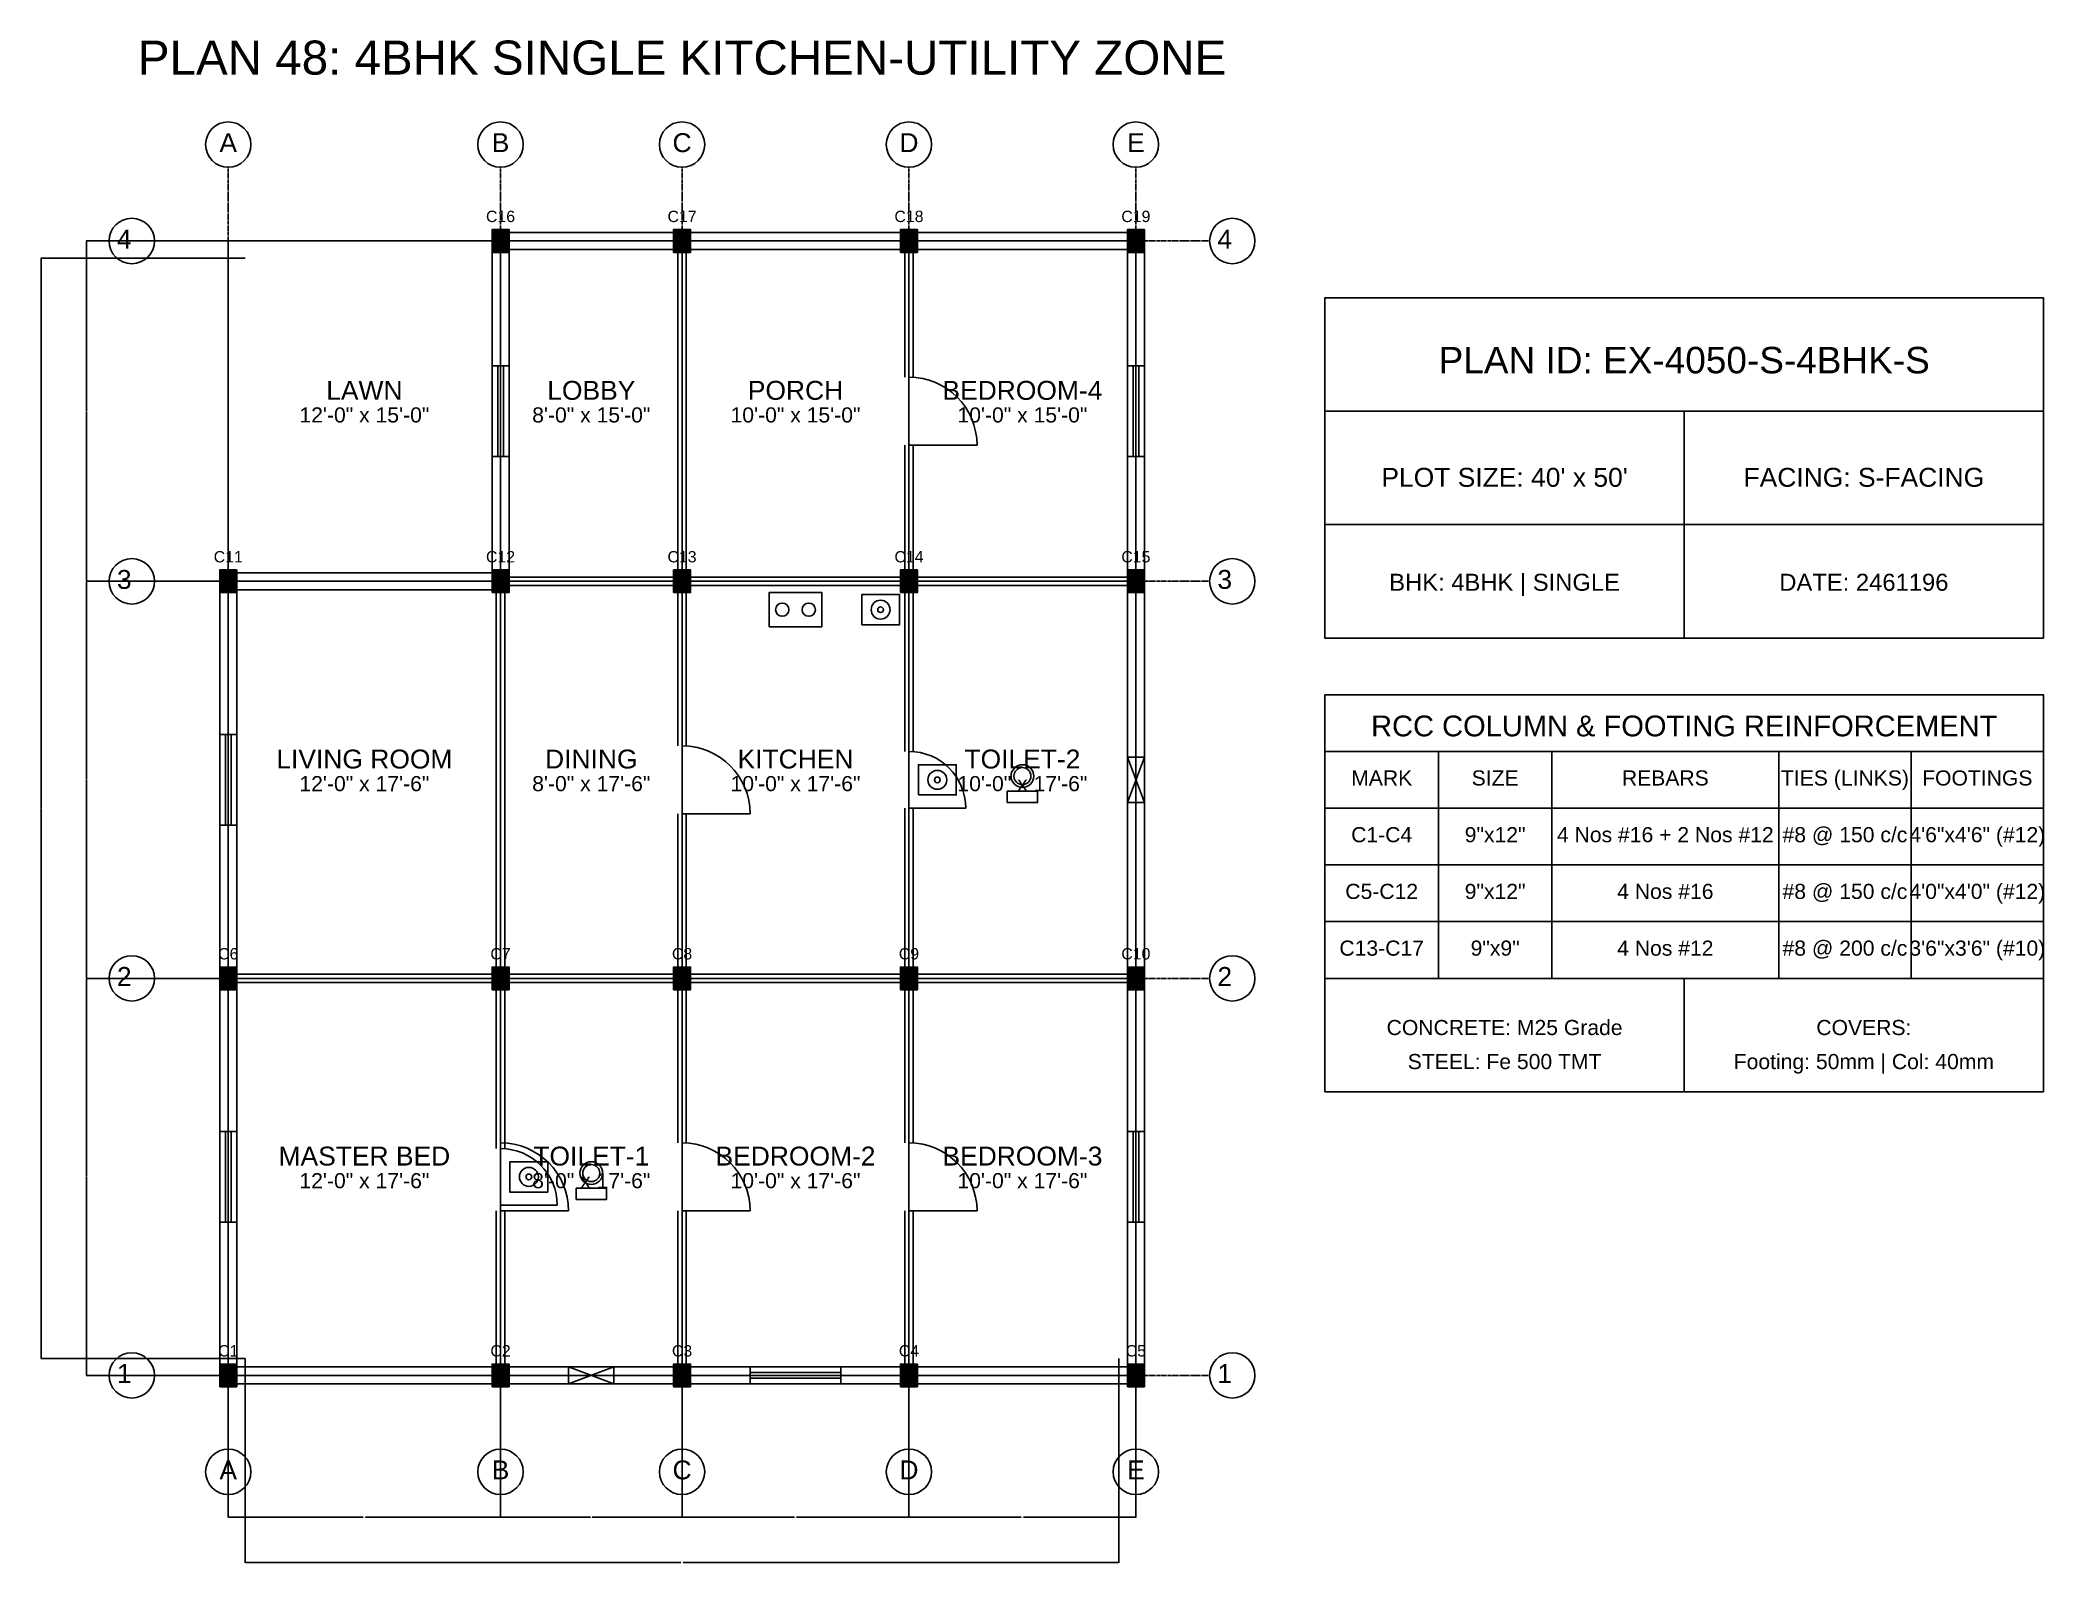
# Model space of a CAD drawing. Header units: inches. Extents: x -134 to 23580, y -99 to 23207.
# Drawn here: x 17400 to 18460, y 9901 to 10706 of the extents above; entities that cross this region are included whole.
import ezdxf
from ezdxf.enums import TextEntityAlignment as Align

# ---------------------------------------------------------------- set-up
doc = ezdxf.new("R2010")
doc.units = ezdxf.units.IN
doc.header["$MEASUREMENT"] = 0
doc.linetypes.add('CENTER', pattern=[2, 1.25, -0.25, 0.25, -0.25])
for name, color, linetype in [('A-COL-HATCH', 251, 'Continuous'), ('A-COLUMN', 1, 'Continuous'), ('A-DIM', 5, 'Continuous'), ('A-DOOR', 30, 'Continuous'), ('A-FIXTURE', 8, 'Continuous'), ('A-TEXT', 2, 'Continuous'), ('A-WALL-EXT', 7, 'Continuous'), ('A-WALL-INT', 9, 'Continuous'), ('A-WINDOW', 4, 'Continuous'), ('S-BEAM-FRAMING', 2, 'Continuous'), ('S-BUBBLE', 4, 'Continuous'), ('S-GRID-CENTER', 8, 'CENTER'), ('S-TABLE', 7, 'Continuous'), ('S-TEXT', 3, 'Continuous')]:
    doc.layers.add(name, color=color, linetype=linetype)
doc.styles.get("Standard").update_dxf_attribs({"font": 'arial.ttf'})
doc.dimstyles.get("Standard").update_dxf_attribs({"dimtxt": 0.18, "dimasz": 0.18, "dimexe": 0.18, "dimexo": 0.0625, "dimgap": 0.09, "dimtad": 0, "dimtih": 1, "dimtoh": 1, "dimdec": 4, "dimzin": 0, "dimdsep": 46, "dimtxsty": 'Standard', "dimcen": 0.09, "dimadec": 0, "dimazin": 0, "dimtfac": 1, "dimtdec": 4, "dimtofl": 0, "dimtmove": 0, "dimatfit": 3, "dimfxl": 1, "dimtolj": 1, "dimtzin": 0, "dimarcsym": 0})

msp = doc.modelspace()

# ---------------------------------------------------------------- texts
at = {"layer": 'A-TEXT'}
for s, height, p in [('PLAN 48: 4BHK SINGLE KITCHEN-UTILITY ZONE', 18, (17740, 10688)), ('C16', 6, (17644, 10610)), ('C17', 6, (17740, 10610)), ('C18', 6, (17860, 10610)), ('C19', 6, (17980, 10610)), ('PLAN ID: EX-4050-S-4BHK-S', 14, (18270, 10530)), ('LAWN', 10, (17572, 10516)), ('LOBBY', 10, (17692, 10516)), ('PORCH', 10, (17800, 10516)), ('BEDROOM-4', 10, (17920, 10516)), ('12\'-0" x 15\'-0"', 8, (17572, 10504)), ('8\'-0" x 15\'-0"', 8, (17692, 10504)), ('10\'-0" x 15\'-0"', 8, (17800, 10504)), ('10\'-0" x 15\'-0"', 8, (17920, 10504)), ("PLOT SIZE: 40' x 50'", 10, (18175, 10470)), ('FACING: S-FACING', 10, (18365, 10470)), ('C11', 6, (17500, 10430)), ('C12', 6, (17644, 10430)), ('C13', 6, (17740, 10430)), ('C14', 6, (17860, 10430)), ('C15', 6, (17980, 10430)), ('BHK: 4BHK | SINGLE', 9, (18175, 10415)), ('DATE: 2461196', 9, (18365, 10415)), ('LIVING ROOM', 10, (17572, 10321)), ('DINING', 10, (17692, 10321)), ('KITCHEN', 10, (17800, 10321)), ('TOILET-2', 10, (17920, 10321)), ('12\'-0" x 17\'-6"', 8, (17572, 10309)), ('8\'-0" x 17\'-6"', 8, (17692, 10309)), ('10\'-0" x 17\'-6"', 8, (17800, 10309)), ('10\'-0" x 17\'-6"', 8, (17920, 10309)), ('C6', 6, (17500, 10220)), ('C7', 6, (17644, 10220)), ('C8', 6, (17740, 10220)), ('C9', 6, (17860, 10220)), ('C10', 6, (17980, 10220)), ('MASTER BED', 10, (17572, 10111)), ('TOILET-1', 10, (17692, 10111)), ('BEDROOM-2', 10, (17800, 10111)), ('BEDROOM-3', 10, (17920, 10111)), ('12\'-0" x 17\'-6"', 8, (17572, 10099)), ('8\'-0" x 17\'-6"', 8, (17692, 10099)), ('10\'-0" x 17\'-6"', 8, (17800, 10099)), ('10\'-0" x 17\'-6"', 8, (17920, 10099)), ('C1', 6, (17500, 10010)), ('C2', 6, (17644, 10010)), ('C3', 6, (17740, 10010)), ('C4', 6, (17860, 10010)), ('C5', 6, (17980, 10010))]:
    msp.add_text(s, height=height, dxfattribs=at).set_placement(p, align=Align.CENTER)
at = {"layer": 'S-TEXT'}
for s, height, p in [('A', 10, (17500, 10647)), ('B', 10, (17644, 10647)), ('C', 10, (17740, 10647)), ('D', 10, (17860, 10647)), ('E', 10, (17980, 10647)), ('4', 10, (17445, 10596)), ('4', 10, (18027, 10596)), ('3', 10, (17445, 10416)), ('3', 10, (18027, 10416)), ('RCC COLUMN & FOOTING REINFORCEMENT', 11, (18270, 10338)), ('MARK', 8, (18110, 10312)), ('SIZE', 8, (18170, 10312)), ('REBARS', 8, (18260, 10312)), ('TIES (LINKS)', 8, (18355, 10312)), ('FOOTINGS', 8, (18425, 10312)), ('C1-C4', 8, (18110, 10282)), ('9"x12"', 8, (18170, 10282)), ('4 Nos #16 + 2 Nos #12', 8, (18260, 10282)), ('#8 @ 150 c/c', 8, (18355, 10282)), ('4\'6"x4\'6" (#12)', 8, (18425, 10282)), ('C5-C12', 8, (18110, 10252)), ('9"x12"', 8, (18170, 10252)), ('4 Nos #16', 8, (18260, 10252)), ('#8 @ 150 c/c', 8, (18355, 10252)), ('4\'0"x4\'0" (#12)', 8, (18425, 10252)), ('C13-C17', 8, (18110, 10222)), ('9"x9"', 8, (18170, 10222)), ('4 Nos #12', 8, (18260, 10222)), ('#8 @ 200 c/c', 8, (18355, 10222)), ('3\'6"x3\'6" (#10)', 8, (18425, 10222)), ('2', 10, (17445, 10206)), ('2', 10, (18027, 10206)), ('CONCRETE: M25 Grade', 8, (18175, 10180)), ('COVERS:', 8, (18365, 10180)), ('STEEL: Fe 500 TMT', 8, (18175, 10162)), ('Footing: 50mm | Col: 40mm', 8, (18365, 10162)), ('1', 10, (17445, 9996)), ('1', 10, (18027, 9996)), ('A', 10, (17500, 9945)), ('B', 10, (17644, 9945)), ('C', 10, (17740, 9945)), ('D', 10, (17860, 9945)), ('E', 10, (17980, 9945))]:
    msp.add_text(s, height=height, dxfattribs=at).set_placement(p, align=Align.CENTER)

# ---------------------------------------------------------------- blocks, each defined once
blk = doc.blocks.new('*D430')
at = {"layer": 'A-DIM', "color": 0, "lineweight": -2, "transparency": 16777216}
for p, q in [((17500, 10008.9), (17500, 9924.8)), ((17644, 10008.9), (17644, 9924.8)), ((17500.2, 9925), (17571.4, 9925)), ((17643.8, 9925), (17572.6, 9925))]:
    blk.add_line(p, q, dxfattribs=at)
at = {"layer": 'A-DIM', "color": 0, "transparency": 16777216}
for points in [[(17500.2, 9925), (17500.2, 9925), (17500, 9925)], [(17643.8, 9925), (17643.8, 9925), (17644, 9925)]]:
    blk.add_solid(points, dxfattribs=at)
at = {"layer": 'Defpoints', "color": 0, "transparency": 16777216}
for p in [(17500, 10009), (17644, 10009), (17644, 9925)]:
    blk.add_point(p, dxfattribs=at)
at = {"layer": 'A-DIM', "color": 0, "transparency": 16777216, "insert": (17572, 9925), "char_height": 0.18, "attachment_point": 5}
blk.add_mtext('\\A1;144.0000', dxfattribs=at)
blk = doc.blocks.new('*D431')
at = {"layer": 'A-DIM', "color": 0, "lineweight": -2, "transparency": 16777216}
for p, q in [((17644, 10008.9), (17644, 9924.8)), ((17740, 10008.9), (17740, 9924.8)), ((17644.2, 9925), (17691.5, 9925)), ((17739.8, 9925), (17692.5, 9925))]:
    blk.add_line(p, q, dxfattribs=at)
at = {"layer": 'A-DIM', "color": 0, "transparency": 16777216}
for points in [[(17644.2, 9925), (17644.2, 9925), (17644, 9925)], [(17739.8, 9925), (17739.8, 9925), (17740, 9925)]]:
    blk.add_solid(points, dxfattribs=at)
at = {"layer": 'Defpoints', "color": 0, "transparency": 16777216}
for p in [(17644, 10009), (17740, 10009), (17740, 9925)]:
    blk.add_point(p, dxfattribs=at)
at = {"layer": 'A-DIM', "color": 0, "transparency": 16777216, "insert": (17692, 9925), "char_height": 0.18, "attachment_point": 5}
blk.add_mtext('\\A1;96.0000', dxfattribs=at)
blk = doc.blocks.new('*D432')
at = {"layer": 'A-DIM', "color": 0, "lineweight": -2, "transparency": 16777216}
for p, q in [((17740, 10008.9), (17740, 9924.8)), ((17860, 10008.9), (17860, 9924.8)), ((17740.2, 9925), (17799.4, 9925)), ((17859.8, 9925), (17800.6, 9925))]:
    blk.add_line(p, q, dxfattribs=at)
at = {"layer": 'A-DIM', "color": 0, "transparency": 16777216}
for points in [[(17740.2, 9925), (17740.2, 9925), (17740, 9925)], [(17859.8, 9925), (17859.8, 9925), (17860, 9925)]]:
    blk.add_solid(points, dxfattribs=at)
at = {"layer": 'Defpoints', "color": 0, "transparency": 16777216}
for p in [(17740, 10009), (17860, 10009), (17860, 9925)]:
    blk.add_point(p, dxfattribs=at)
at = {"layer": 'A-DIM', "color": 0, "transparency": 16777216, "insert": (17800, 9925), "char_height": 0.18, "attachment_point": 5}
blk.add_mtext('\\A1;120.0000', dxfattribs=at)
blk = doc.blocks.new('*D433')
at = {"layer": 'A-DIM', "color": 0, "lineweight": -2, "transparency": 16777216}
for p, q in [((17860, 10008.9), (17860, 9924.8)), ((17980, 10008.9), (17980, 9924.8)), ((17860.2, 9925), (17919.4, 9925)), ((17979.8, 9925), (17920.6, 9925))]:
    blk.add_line(p, q, dxfattribs=at)
at = {"layer": 'A-DIM', "color": 0, "transparency": 16777216}
for points in [[(17860.2, 9925), (17860.2, 9925), (17860, 9925)], [(17979.8, 9925), (17979.8, 9925), (17980, 9925)]]:
    blk.add_solid(points, dxfattribs=at)
at = {"layer": 'Defpoints', "color": 0, "transparency": 16777216}
for p in [(17860, 10009), (17980, 10009), (17980, 9925)]:
    blk.add_point(p, dxfattribs=at)
at = {"layer": 'A-DIM', "color": 0, "transparency": 16777216, "insert": (17920, 9925), "char_height": 0.18, "attachment_point": 5}
blk.add_mtext('\\A1;120.0000', dxfattribs=at)
blk = doc.blocks.new('*D434')
at = {"layer": 'A-DIM', "color": 0, "lineweight": -2, "transparency": 16777216}
for p, q in [((17509, 10008.9375), (17509, 9900.82)), ((17971, 10008.9375), (17971, 9900.82)), ((17509.18, 9901), (17739.393206, 9901)), ((17970.82, 9901), (17740.606794, 9901))]:
    blk.add_line(p, q, dxfattribs=at)
at = {"layer": 'A-DIM', "color": 0, "transparency": 16777216}
for points in [[(17509.18, 9901.03), (17509.18, 9900.97), (17509, 9901)], [(17970.82, 9901.03), (17970.82, 9900.97), (17971, 9901)]]:
    blk.add_solid(points, dxfattribs=at)
at = {"layer": 'Defpoints', "color": 0, "transparency": 16777216}
for p in [(17509, 10009), (17971, 10009), (17971, 9901)]:
    blk.add_point(p, dxfattribs=at)
at = {"layer": 'A-DIM', "color": 0, "transparency": 16777216, "insert": (17740, 9901), "char_height": 0.18, "attachment_point": 5}
blk.add_mtext('\\A1;462.0000', dxfattribs=at)
blk = doc.blocks.new('*D435')
at = {"layer": 'A-DIM', "color": 0, "lineweight": -2, "transparency": 16777216}
for p, q in [((17508.9, 10210), (17424.8, 10210)), ((17425, 10209.8), (17425, 10105.2)), ((17425, 10000.2), (17425, 10104.8)), ((17508.9, 10000), (17424.8, 10000))]:
    blk.add_line(p, q, dxfattribs=at)
at = {"layer": 'A-DIM', "color": 0, "transparency": 16777216}
for points in [[(17425, 10209.8), (17425, 10209.8), (17425, 10210)], [(17425, 10000.2), (17425, 10000.2), (17425, 10000)]]:
    blk.add_solid(points, dxfattribs=at)
at = {"layer": 'Defpoints', "color": 0, "transparency": 16777216}
for p in [(17425, 10210), (17509, 10210), (17509, 10000)]:
    blk.add_point(p, dxfattribs=at)
at = {"layer": 'A-DIM', "color": 0, "transparency": 16777216, "insert": (17425, 10105), "char_height": 0.18, "attachment_point": 5}
blk.add_mtext('\\A1;210.0000', dxfattribs=at)
blk = doc.blocks.new('*D436')
at = {"layer": 'A-DIM', "color": 0, "lineweight": -2, "transparency": 16777216}
for p, q in [((17508.9, 10420), (17424.8, 10420)), ((17425, 10419.8), (17425, 10315.2)), ((17425, 10210.2), (17425, 10314.8)), ((17508.9, 10210), (17424.8, 10210))]:
    blk.add_line(p, q, dxfattribs=at)
at = {"layer": 'A-DIM', "color": 0, "transparency": 16777216}
for points in [[(17425, 10419.8), (17425, 10419.8), (17425, 10420)], [(17425, 10210.2), (17425, 10210.2), (17425, 10210)]]:
    blk.add_solid(points, dxfattribs=at)
at = {"layer": 'Defpoints', "color": 0, "transparency": 16777216}
for p in [(17425, 10420), (17509, 10420), (17509, 10210)]:
    blk.add_point(p, dxfattribs=at)
at = {"layer": 'A-DIM', "color": 0, "transparency": 16777216, "insert": (17425, 10315), "char_height": 0.18, "attachment_point": 5}
blk.add_mtext('\\A1;210.0000', dxfattribs=at)
blk = doc.blocks.new('*D437')
at = {"layer": 'A-DIM', "color": 0, "lineweight": -2, "transparency": 16777216}
for p, q in [((17508.9, 10600), (17424.8, 10600)), ((17425, 10599.8), (17425, 10510.2)), ((17425, 10420.2), (17425, 10509.8)), ((17508.9, 10420), (17424.8, 10420))]:
    blk.add_line(p, q, dxfattribs=at)
at = {"layer": 'A-DIM', "color": 0, "transparency": 16777216}
for points in [[(17425, 10599.8), (17425, 10599.8), (17425, 10600)], [(17425, 10420.2), (17425, 10420.2), (17425, 10420)]]:
    blk.add_solid(points, dxfattribs=at)
at = {"layer": 'Defpoints', "color": 0, "transparency": 16777216}
for p in [(17425, 10600), (17509, 10600), (17509, 10420)]:
    blk.add_point(p, dxfattribs=at)
at = {"layer": 'A-DIM', "color": 0, "transparency": 16777216, "insert": (17425, 10510), "char_height": 0.18, "attachment_point": 5}
blk.add_mtext('\\A1;180.0000', dxfattribs=at)
blk = doc.blocks.new('*D438')
at = {"layer": 'A-DIM', "color": 0, "lineweight": -2, "transparency": 16777216}
for p, q in [((17508.9, 10591), (17400.8, 10591)), ((17401, 10590.8), (17401, 10300.2)), ((17401, 10009.2), (17401, 10299.8)), ((17508.9, 10009), (17400.8, 10009))]:
    blk.add_line(p, q, dxfattribs=at)
at = {"layer": 'A-DIM', "color": 0, "transparency": 16777216}
for points in [[(17401, 10590.8), (17401, 10590.8), (17401, 10591)], [(17401, 10009.2), (17401, 10009.2), (17401, 10009)]]:
    blk.add_solid(points, dxfattribs=at)
at = {"layer": 'Defpoints', "color": 0, "transparency": 16777216}
for p in [(17401, 10591), (17509, 10591), (17509, 10009)]:
    blk.add_point(p, dxfattribs=at)
at = {"layer": 'A-DIM', "color": 0, "transparency": 16777216, "insert": (17401, 10300), "char_height": 0.18, "attachment_point": 5}
blk.add_mtext('\\A1;582.0000', dxfattribs=at)

# ---------------------------------------------------------------- dimensions: what is measured, and where the dimension line sits
at = {"layer": 'A-DIM'}
for base, p1, p2, picture, middle in [((17425, 10600), (17509, 10420), (17509, 10600), '*D437', (17425, 10510)), ((17401, 10591), (17509, 10009), (17509, 10591), '*D438', (17401, 10300)), ((17425, 10420), (17509, 10210), (17509, 10420), '*D436', (17425, 10315)), ((17425, 10210), (17509, 10000), (17509, 10210), '*D435', (17425, 10105))]:
    dim = msp.add_linear_dim(base=base, p1=p1, p2=p2, angle=90, dimstyle='Standard', dxfattribs=at)
    dim.commit()
    dim.dimension.update_dxf_attribs({"geometry": picture, "text_midpoint": middle})
for base, p1, p2, picture, middle in [((17644, 9925), (17500, 10009), (17644, 10009), '*D430', (17572, 9925)), ((17971, 9901), (17509, 10009), (17971, 10009), '*D434', (17740, 9901)), ((17740, 9925), (17644, 10009), (17740, 10009), '*D431', (17692, 9925)), ((17860, 9925), (17740, 10009), (17860, 10009), '*D432', (17800, 9925)), ((17980, 9925), (17860, 10009), (17980, 10009), '*D433', (17920, 9925))]:
    dim = msp.add_linear_dim(base=base, p1=p1, p2=p2, dimstyle='Standard', dxfattribs=at)
    dim.commit()
    dim.dimension.update_dxf_attribs({"geometry": picture, "text_midpoint": middle})

# ---------------------------------------------------------------- linework, layer by layer
at = {"layer": 'A-COL-HATCH'}
for points in [[(17639.5, 10594), (17648.5, 10594), (17639.5, 10606), (17648.5, 10606)], [(17735.5, 10594), (17744.5, 10594), (17735.5, 10606), (17744.5, 10606)], [(17855.5, 10594), (17864.5, 10594), (17855.5, 10606), (17864.5, 10606)], [(17975.5, 10594), (17984.5, 10594), (17975.5, 10606), (17984.5, 10606)], [(17495.5, 10414), (17504.5, 10414), (17495.5, 10426), (17504.5, 10426)], [(17639.5, 10414), (17648.5, 10414), (17639.5, 10426), (17648.5, 10426)], [(17735.5, 10414), (17744.5, 10414), (17735.5, 10426), (17744.5, 10426)], [(17855.5, 10414), (17864.5, 10414), (17855.5, 10426), (17864.5, 10426)], [(17975.5, 10414), (17984.5, 10414), (17975.5, 10426), (17984.5, 10426)], [(17495.5, 10204), (17504.5, 10204), (17495.5, 10216), (17504.5, 10216)], [(17639.5, 10204), (17648.5, 10204), (17639.5, 10216), (17648.5, 10216)], [(17735.5, 10204), (17744.5, 10204), (17735.5, 10216), (17744.5, 10216)], [(17855.5, 10204), (17864.5, 10204), (17855.5, 10216), (17864.5, 10216)], [(17975.5, 10204), (17984.5, 10204), (17975.5, 10216), (17984.5, 10216)], [(17495.5, 9994), (17504.5, 9994), (17495.5, 10006), (17504.5, 10006)], [(17639.5, 9994), (17648.5, 9994), (17639.5, 10006), (17648.5, 10006)], [(17735.5, 9994), (17744.5, 9994), (17735.5, 10006), (17744.5, 10006)], [(17855.5, 9994), (17864.5, 9994), (17855.5, 10006), (17864.5, 10006)], [(17975.5, 9994), (17984.5, 9994), (17975.5, 10006), (17984.5, 10006)]]:
    msp.add_solid(points, dxfattribs=at)
at = {"layer": 'A-COLUMN'}
for points in [[(17639.5, 10594), (17648.5, 10594), (17648.5, 10606), (17639.5, 10606)], [(17735.5, 10594), (17744.5, 10594), (17744.5, 10606), (17735.5, 10606)], [(17855.5, 10594), (17864.5, 10594), (17864.5, 10606), (17855.5, 10606)], [(17975.5, 10594), (17984.5, 10594), (17984.5, 10606), (17975.5, 10606)], [(17495.5, 10414), (17504.5, 10414), (17504.5, 10426), (17495.5, 10426)], [(17639.5, 10414), (17648.5, 10414), (17648.5, 10426), (17639.5, 10426)], [(17735.5, 10414), (17744.5, 10414), (17744.5, 10426), (17735.5, 10426)], [(17855.5, 10414), (17864.5, 10414), (17864.5, 10426), (17855.5, 10426)], [(17975.5, 10414), (17984.5, 10414), (17984.5, 10426), (17975.5, 10426)], [(17495.5, 10204), (17504.5, 10204), (17504.5, 10216), (17495.5, 10216)], [(17639.5, 10204), (17648.5, 10204), (17648.5, 10216), (17639.5, 10216)], [(17735.5, 10204), (17744.5, 10204), (17744.5, 10216), (17735.5, 10216)], [(17855.5, 10204), (17864.5, 10204), (17864.5, 10216), (17855.5, 10216)], [(17975.5, 10204), (17984.5, 10204), (17984.5, 10216), (17975.5, 10216)], [(17495.5, 9994), (17504.5, 9994), (17504.5, 10006), (17495.5, 10006)], [(17639.5, 9994), (17648.5, 9994), (17648.5, 10006), (17639.5, 10006)], [(17735.5, 9994), (17744.5, 9994), (17744.5, 10006), (17735.5, 10006)], [(17855.5, 9994), (17864.5, 9994), (17864.5, 10006), (17855.5, 10006)], [(17975.5, 9994), (17984.5, 9994), (17984.5, 10006), (17975.5, 10006)]]:
    msp.add_lwpolyline(points, close=True, dxfattribs=at)
at = {"layer": 'A-DOOR'}
for p, q in [((17860, 10492), (17896, 10492)), ((17740, 10297), (17776, 10297)), ((17860, 10300), (17890, 10300)), ((17644, 10090), (17674, 10090)), ((17644, 10087), (17680, 10087)), ((17740, 10087), (17776, 10087)), ((17860, 10087), (17896, 10087))]:
    msp.add_line(p, q, dxfattribs=at)
for centre, radius in [((17860, 10492), 36), ((17740, 10297), 36), ((17860, 10300), 30), ((17644, 10087), 36), ((17740, 10087), 36), ((17860, 10087), 36), ((17644, 10090), 30)]:
    msp.add_arc(centre, radius, 0, 90, dxfattribs=at)
at = {"layer": 'A-FIXTURE'}
for points in [[(17786, 10396), (17814, 10396), (17814, 10414), (17786, 10414)], [(17835, 10397), (17855, 10397), (17855, 10413), (17835, 10413)], [(17865, 10307), (17885, 10307), (17885, 10323), (17865, 10323)], [(17912, 10303), (17928, 10303), (17928, 10309), (17912, 10309)], [(17649, 10097), (17669, 10097), (17669, 10113), (17649, 10113)], [(17684, 10093), (17700, 10093), (17700, 10099), (17684, 10099)]]:
    msp.add_lwpolyline(points, close=True, dxfattribs=at)
for centre, radius in [((17793, 10405), 3.5), ((17807, 10405), 3.5), ((17845, 10405), 5), ((17845, 10405), 1.5), ((17920, 10317), 6), ((17875, 10315), 5), ((17875, 10315), 1.5), ((17920, 10317), 4.5), ((17659, 10105), 5), ((17692, 10107), 6), ((17692, 10107), 4.5), ((17659, 10105), 1.5)]:
    msp.add_circle(centre, radius, dxfattribs=at)
at = {"layer": 'A-WALL-EXT'}
for p, q in [((17639.5, 10534), (17639.5, 10600)), ((17644, 10604.5), (17740, 10604.5)), ((17648.5, 10534), (17648.5, 10600)), ((17740, 10604.5), (17860, 10604.5)), ((17860, 10604.5), (17980, 10604.5)), ((17975.5, 10534), (17975.5, 10600)), ((17984.5, 10534), (17984.5, 10600)), ((17644, 10595.5), (17740, 10595.5)), ((17740, 10595.5), (17860, 10595.5)), ((17860, 10595.5), (17980, 10595.5)), ((18080, 10510), (18460, 10510)), ((18270, 10390), (18270, 10510)), ((17639.5, 10420), (17639.5, 10486)), ((17648.5, 10420), (17648.5, 10486)), ((17975.5, 10420), (17975.5, 10486)), ((17984.5, 10420), (17984.5, 10486)), ((18080, 10450), (18460, 10450)), ((17495.5, 10339), (17495.5, 10420)), ((17500, 10424.5), (17644, 10424.5)), ((17504.5, 10339), (17504.5, 10420)), ((17975.5, 10327), (17975.5, 10420)), ((17984.5, 10327), (17984.5, 10420)), ((17500, 10415.5), (17644, 10415.5)), ((17975.5, 10210), (17975.5, 10303)), ((17984.5, 10210), (17984.5, 10303)), ((17495.5, 10210), (17495.5, 10291)), ((17504.5, 10210), (17504.5, 10291)), ((17495.5, 10129), (17495.5, 10210)), ((17504.5, 10129), (17504.5, 10210)), ((17975.5, 10129), (17975.5, 10210)), ((17984.5, 10129), (17984.5, 10210)), ((17495.5, 10000), (17495.5, 10081)), ((17504.5, 10000), (17504.5, 10081)), ((17975.5, 10000), (17975.5, 10081)), ((17984.5, 10000), (17984.5, 10081)), ((17500, 10004.5), (17644, 10004.5)), ((17644, 10004.5), (17680, 10004.5)), ((17704, 10004.5), (17740, 10004.5)), ((17740, 10004.5), (17776, 10004.5)), ((17824, 10004.5), (17860, 10004.5)), ((17860, 10004.5), (17980, 10004.5)), ((17500, 9995.5), (17644, 9995.5)), ((17644, 9995.5), (17680, 9995.5)), ((17704, 9995.5), (17740, 9995.5)), ((17740, 9995.5), (17776, 9995.5)), ((17824, 9995.5), (17860, 9995.5)), ((17860, 9995.5), (17980, 9995.5))]:
    msp.add_line(p, q, dxfattribs=at)
msp.add_lwpolyline([(18080, 10390), (18460, 10390), (18460, 10570), (18080, 10570)], close=True, dxfattribs=at)
at = {"layer": 'A-WALL-INT'}
for p, q in [((17737.75, 10420), (17737.75, 10600)), ((17742.25, 10420), (17742.25, 10600)), ((17857.75, 10528), (17857.75, 10600)), ((17862.25, 10528), (17862.25, 10600)), ((17857.75, 10420), (17857.75, 10492)), ((17862.25, 10420), (17862.25, 10492)), ((17641.75, 10210), (17641.75, 10420)), ((17644, 10422.25), (17740, 10422.25)), ((17644, 10417.75), (17740, 10417.75)), ((17646.25, 10210), (17646.25, 10420)), ((17737.75, 10333), (17737.75, 10420)), ((17740, 10422.25), (17860, 10422.25)), ((17740, 10417.75), (17860, 10417.75)), ((17742.25, 10333), (17742.25, 10420)), ((17857.75, 10330), (17857.75, 10420)), ((17860, 10422.25), (17980, 10422.25)), ((17860, 10417.75), (17980, 10417.75)), ((17862.25, 10330), (17862.25, 10420)), ((17737.75, 10210), (17737.75, 10297)), ((17742.25, 10210), (17742.25, 10297)), ((17857.75, 10210), (17857.75, 10300)), ((17862.25, 10210), (17862.25, 10300)), ((17500, 10212.25), (17644, 10212.25)), ((17500, 10207.75), (17644, 10207.75)), ((17641.75, 10120), (17641.75, 10210)), ((17644, 10212.25), (17740, 10212.25)), ((17644, 10207.75), (17740, 10207.75)), ((17646.25, 10120), (17646.25, 10210)), ((17737.75, 10123), (17737.75, 10210)), ((17740, 10212.25), (17860, 10212.25)), ((17740, 10207.75), (17860, 10207.75)), ((17742.25, 10123), (17742.25, 10210)), ((17857.75, 10123), (17857.75, 10210)), ((17860, 10212.25), (17980, 10212.25)), ((17860, 10207.75), (17980, 10207.75)), ((17862.25, 10123), (17862.25, 10210)), ((17641.75, 10000), (17641.75, 10087)), ((17646.25, 10000), (17646.25, 10087)), ((17737.75, 10000), (17737.75, 10087)), ((17742.25, 10000), (17742.25, 10087)), ((17857.75, 10000), (17857.75, 10087)), ((17862.25, 10000), (17862.25, 10087))]:
    msp.add_line(p, q, dxfattribs=at)
at = {"layer": 'A-WINDOW'}
for p, q in [((17642.5, 10486), (17642.5, 10534)), ((17645.5, 10486), (17645.5, 10534)), ((17978.5, 10486), (17978.5, 10534)), ((17981.5, 10486), (17981.5, 10534)), ((17498.5, 10291), (17498.5, 10339)), ((17501.5, 10291), (17501.5, 10339)), ((17975.5, 10303), (17984.5, 10327)), ((17975.5, 10327), (17984.5, 10303)), ((17498.5, 10081), (17498.5, 10129)), ((17501.5, 10081), (17501.5, 10129)), ((17978.5, 10081), (17978.5, 10129)), ((17981.5, 10081), (17981.5, 10129)), ((17680, 9995.5), (17704, 10004.5)), ((17680, 10004.5), (17704, 9995.5)), ((17776, 10001.5), (17824, 10001.5)), ((17776, 9998.5), (17824, 9998.5))]:
    msp.add_line(p, q, dxfattribs=at)
for points in [[(17639.5, 10486), (17648.5, 10486), (17648.5, 10534), (17639.5, 10534)], [(17975.5, 10486), (17984.5, 10486), (17984.5, 10534), (17975.5, 10534)], [(17495.5, 10291), (17504.5, 10291), (17504.5, 10339), (17495.5, 10339)], [(17975.5, 10303), (17984.5, 10303), (17984.5, 10327), (17975.5, 10327)], [(17495.5, 10081), (17504.5, 10081), (17504.5, 10129), (17495.5, 10129)], [(17975.5, 10081), (17984.5, 10081), (17984.5, 10129), (17975.5, 10129)], [(17680, 9995.5), (17704, 9995.5), (17704, 10004.5), (17680, 10004.5)], [(17776, 9995.5), (17824, 9995.5), (17824, 10004.5), (17776, 10004.5)]]:
    msp.add_lwpolyline(points, close=True, dxfattribs=at)
at = {"layer": 'S-BEAM-FRAMING'}
for p, q in [((17500, 10000), (17500, 10600)), ((17500, 10600), (17980, 10600)), ((17644, 10000), (17644, 10600)), ((17740, 10000), (17740, 10600)), ((17860, 10000), (17860, 10600)), ((17980, 10000), (17980, 10600)), ((17500, 10420), (17980, 10420)), ((17500, 10210), (17980, 10210)), ((17500, 10000), (17980, 10000))]:
    msp.add_line(p, q, dxfattribs=at)
at = {"layer": 'S-BUBBLE'}
for centre in [(17500, 10651), (17644, 10651), (17740, 10651), (17860, 10651), (17980, 10651), (17449, 10600), (18031, 10600), (17449, 10420), (18031, 10420), (17449, 10210), (18031, 10210), (17449, 10000), (18031, 10000), (17500, 9949), (17644, 9949), (17740, 9949), (17860, 9949), (17980, 9949)]:
    msp.add_circle(centre, 12, dxfattribs=at)
at = {"layer": 'S-GRID-CENTER'}
for p, q in [((17500, 9961), (17500, 10639)), ((17644, 9961), (17644, 10639)), ((17740, 9961), (17740, 10639)), ((17860, 9961), (17860, 10639)), ((17980, 9961), (17980, 10639)), ((17461, 10600), (18019, 10600)), ((17461, 10420), (18019, 10420)), ((17461, 10210), (18019, 10210)), ((17461, 10000), (18019, 10000))]:
    msp.add_line(p, q, dxfattribs=at)
at = {"layer": 'S-TABLE'}
for points in [[(18080, 10330), (18460, 10330), (18460, 10360), (18080, 10360)], [(18080, 10300), (18140, 10300), (18140, 10330), (18080, 10330)], [(18140, 10300), (18200, 10300), (18200, 10330), (18140, 10330)], [(18200, 10300), (18320, 10300), (18320, 10330), (18200, 10330)], [(18320, 10300), (18390, 10300), (18390, 10330), (18320, 10330)], [(18390, 10300), (18460, 10300), (18460, 10330), (18390, 10330)], [(18080, 10270), (18140, 10270), (18140, 10300), (18080, 10300)], [(18140, 10270), (18200, 10270), (18200, 10300), (18140, 10300)], [(18200, 10270), (18320, 10270), (18320, 10300), (18200, 10300)], [(18320, 10270), (18390, 10270), (18390, 10300), (18320, 10300)], [(18390, 10270), (18460, 10270), (18460, 10300), (18390, 10300)], [(18080, 10240), (18140, 10240), (18140, 10270), (18080, 10270)], [(18140, 10240), (18200, 10240), (18200, 10270), (18140, 10270)], [(18200, 10240), (18320, 10240), (18320, 10270), (18200, 10270)], [(18320, 10240), (18390, 10240), (18390, 10270), (18320, 10270)], [(18390, 10240), (18460, 10240), (18460, 10270), (18390, 10270)], [(18080, 10210), (18140, 10210), (18140, 10240), (18080, 10240)], [(18140, 10210), (18200, 10210), (18200, 10240), (18140, 10240)], [(18200, 10210), (18320, 10210), (18320, 10240), (18200, 10240)], [(18320, 10210), (18390, 10210), (18390, 10240), (18320, 10240)], [(18390, 10210), (18460, 10210), (18460, 10240), (18390, 10240)], [(18080, 10150), (18270, 10150), (18270, 10210), (18080, 10210)], [(18270, 10150), (18460, 10150), (18460, 10210), (18270, 10210)]]:
    msp.add_lwpolyline(points, close=True, dxfattribs=at)

msp.set_redraw_order([(e.dxf.handle, doc.entitydb.next_handle()) for e in msp.query("TEXT MTEXT ATTDEF DIMENSION ARC_DIMENSION")])  # texts and dimensions are drawn at this point

doc.saveas('drawing.dxf')
